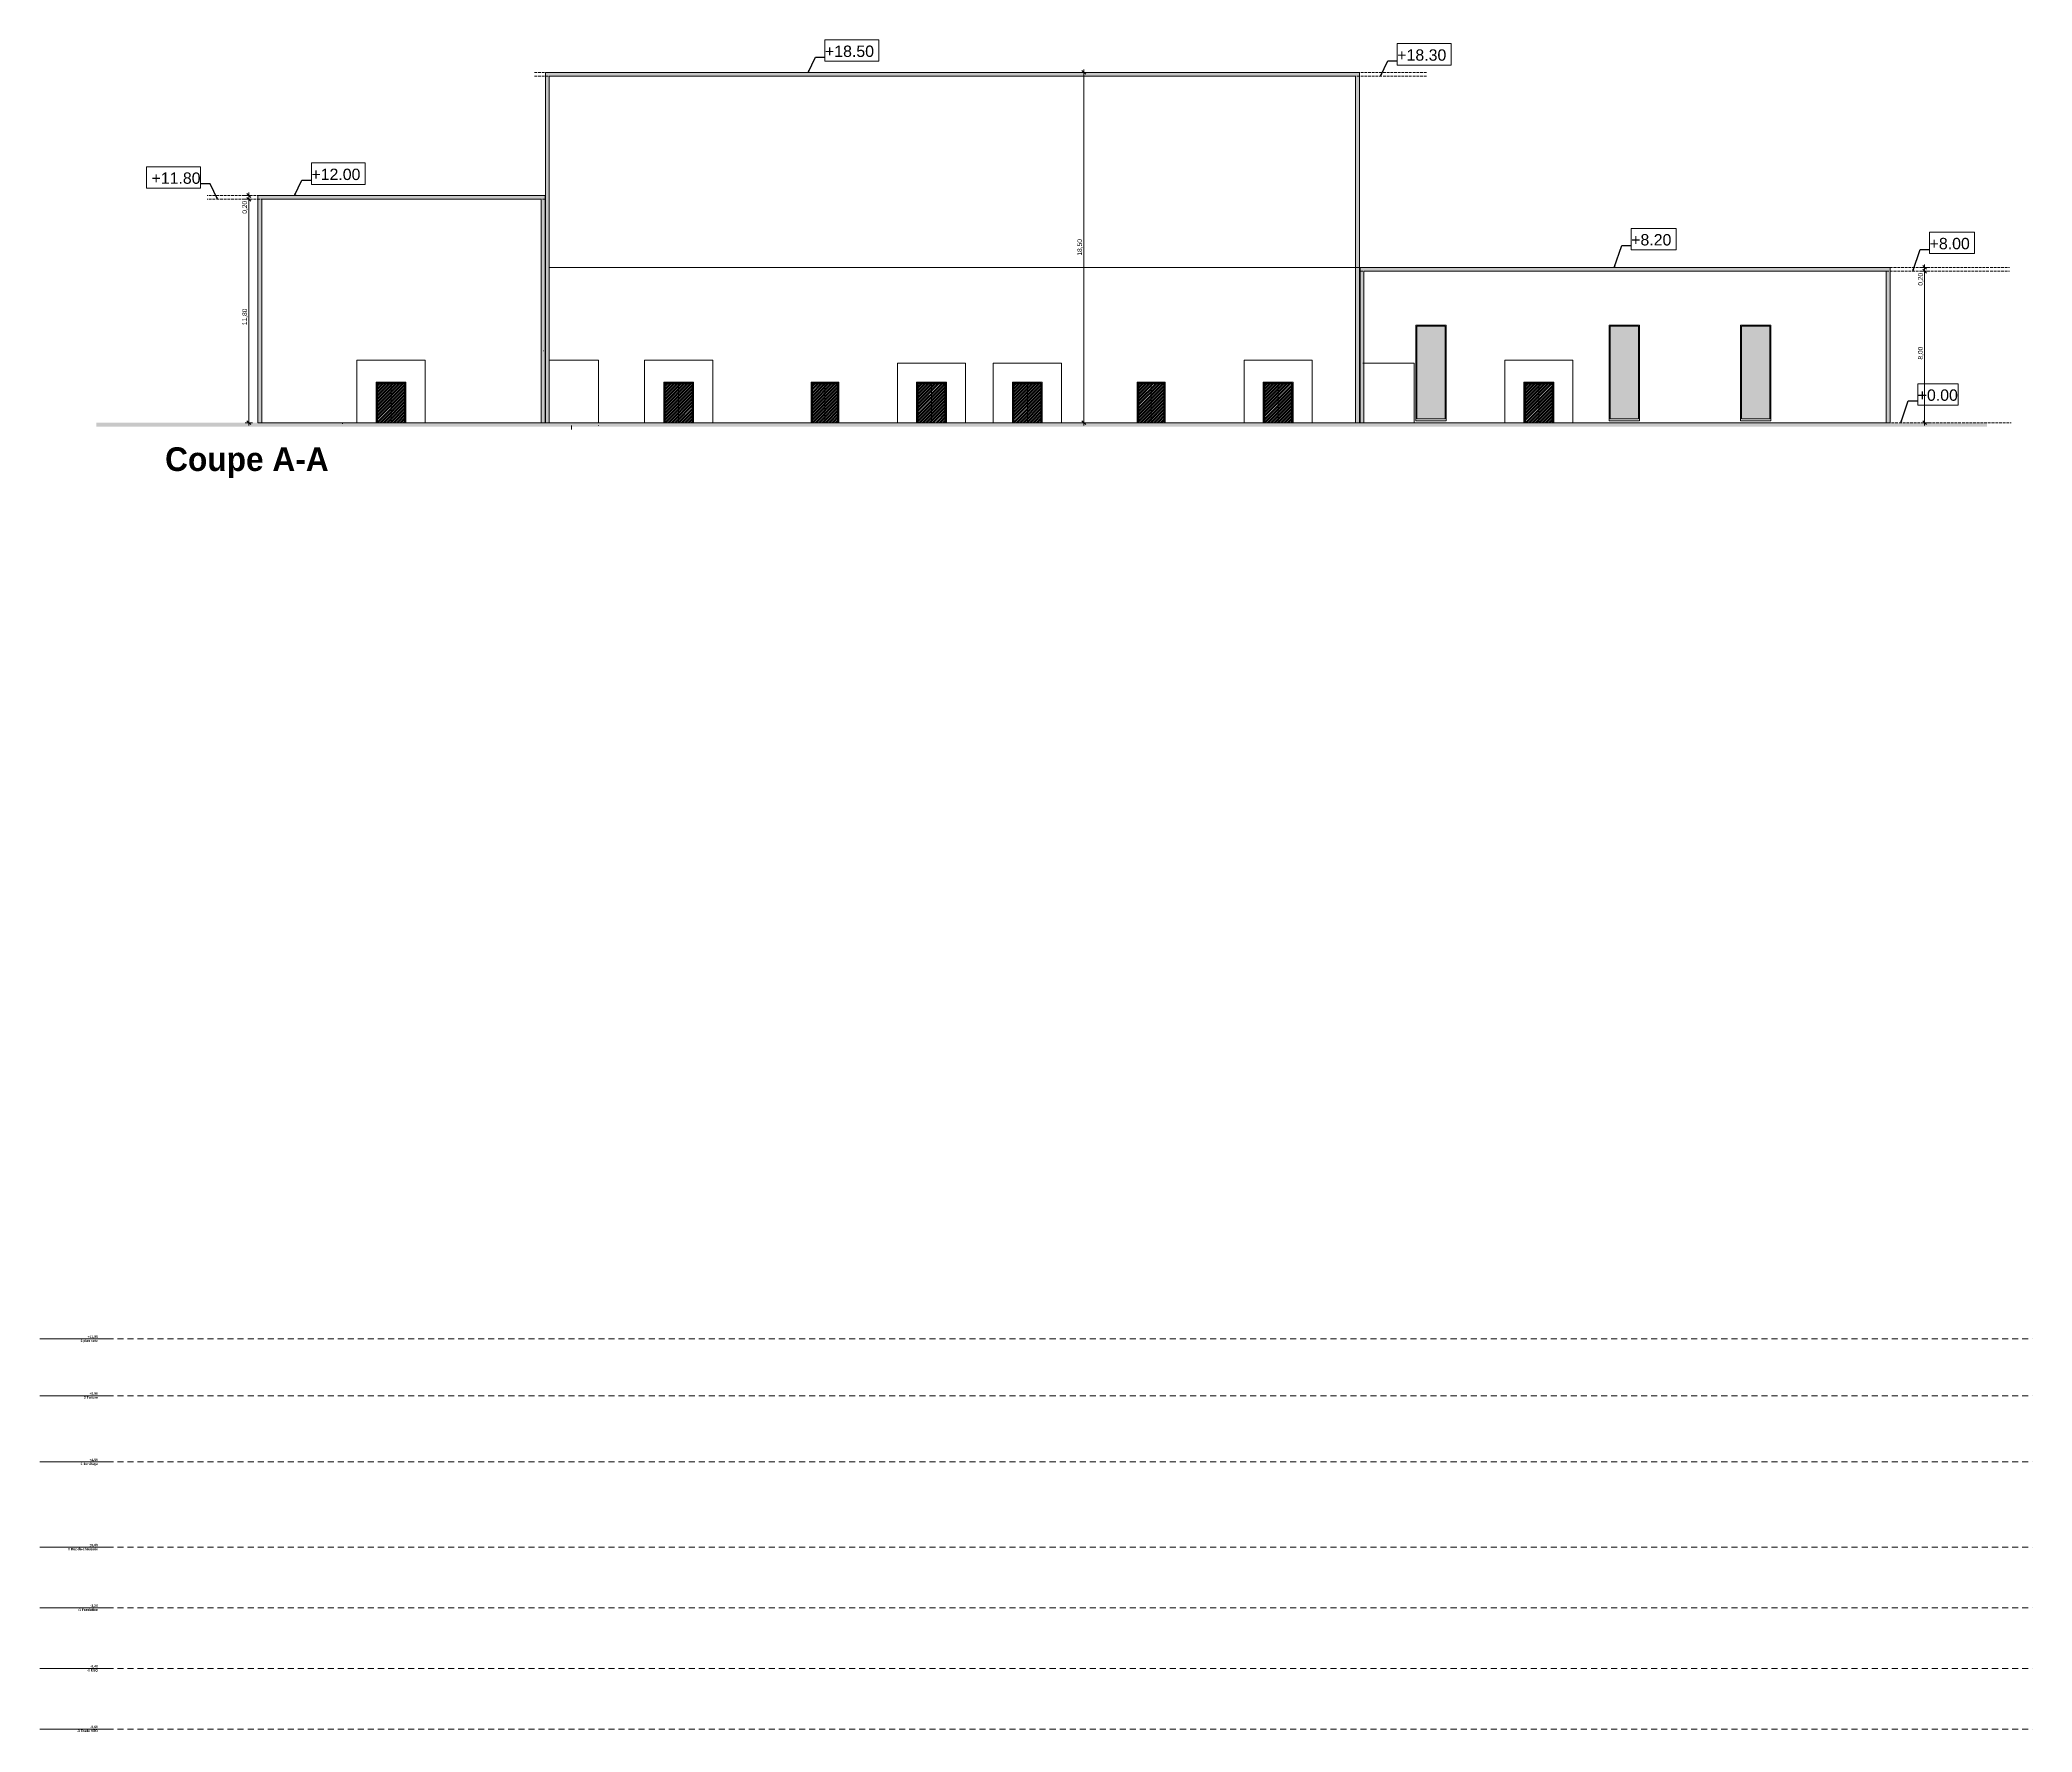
# Model space of a CAD drawing. Header units: millimetres. Extents: x 365175 to 2667127, y -330297 to -162108.
# Drawn here: x 2441453 to 2546618, y -330236 to -240883 of the extents above; entities that cross this region are included whole.
import ezdxf

# ---------------------------------------------------------------- set-up
doc = ezdxf.new("R2010")
doc.units = ezdxf.units.MM
doc.header["$MEASUREMENT"] = 0
doc.linetypes.add('Discontinu', pattern=[529.166651, 317.499995, -211.666656])
doc.linetypes.add('Hidden Line', pattern=[195.611112, 141.111112, -54.5])
for name, color, linetype in [('ASSIETTE', 7, 'Continuous'), ('Cotations - 1_100', 7, 'Continuous'), ('Cotations - Altitudes & Niveaux', 7, 'Continuous'), ('Sols_ Dalles', 7, 'Continuous'), ('Structure - Murs extérieurs', 7, 'Continuous')]:
    doc.layers.add(name, color=color, linetype=linetype)
doc.styles.add('STYLE_GENERE_4', font='')
doc.styles.add('STYLE_GENERE_5', font='')
doc.styles.add('STYLE_GENERE_6', font='')
doc.styles.add('STYLE_GENERE_7', font='')
doc.styles.get('STYLE_GENERE_4').set_extended_font_data('Arial')
doc.styles.get('STYLE_GENERE_5').set_extended_font_data('Agency FB', bold=True)
doc.styles.get('STYLE_GENERE_6').set_extended_font_data('Arial', bold=True)
doc.styles.get('STYLE_GENERE_7').set_extended_font_data('Arial Unicode MS')
doc.dimstyles.new('STYLE_GENERE__5', dxfattribs={"dimtxt": 250, "dimasz": 190, "dimexe": 0.18, "dimexo": 0.0625, "dimgap": 0, "dimtad": 1, "dimlfac": 0.001, "dimzin": 0, "dimdsep": 46, "dimtxsty": 'STYLE_GENERE_4', "dimblk": 'ARROWHEAD_6', "dimblk1": 'ARROWHEAD_6', "dimblk2": 'ARROWHEAD_6', "dimcen": 0.09, "dimse1": 1, "dimse2": 1, "dimclrd": 5, "dimclre": 5, "dimclrt": 5, "dimazin": 0, "dimtfac": 1, "dimtdec": 4, "dimtmove": 0, "dimatfit": 3, "dimfxl": 0, "dimtolj": 1, "dimtzin": 0, "dimarcsym": 0})
doc.dimstyles.new('STYLE_GENERE__6', dxfattribs={"dimtxt": 0.18, "dimasz": 114, "dimexe": 0.18, "dimexo": 0.0625, "dimgap": 0, "dimtad": 0, "dimtih": 1, "dimtoh": 1, "dimdec": 4, "dimzin": 0, "dimdsep": 46, "dimcen": 0.09, "dimadec": 0, "dimazin": 0, "dimtfac": 1, "dimtdec": 4, "dimtmove": 0, "dimatfit": 3, "dimldrblk": 'ARROWHEAD_16', "dimfxl": 0, "dimtolj": 1, "dimtzin": 0, "dimarcsym": 0})
pattern_1 = [(45, (2279708.67, -320470.93), (-88.38835, 88.38835), []), (45, (2279690.99, -320453.25), (-88.38835, 88.38835), []), (45, (2279673.31, -320435.58), (-88.38835, 88.38835), [])]

# ---------------------------------------------------------------- blocks, each defined once
blk = doc.blocks.new('*D1937', base_point=(2279709, -320471))
at = {"layer": 'Cotations - 1_100', "color": 5, "linetype": 'Continuous', "lineweight": 5}
for p, q in [((2541127, -253099), (2540752, -253099)), ((2541040, -253199), (2540840, -252999)), ((2540940, -261099), (2540940, -253099)), ((2541127, -261099), (2540752, -261099)), ((2540840, -260999), (2541040, -261199)), ((2540940, -261249), (2540940, -261099))]:
    blk.add_line(p, q, dxfattribs=at)
at = {"layer": 'Cotations - 1_100', "color": 5, "lineweight": 5, "char_height": 250, "attachment_point": 7, "rotation": 90, "style": 'STYLE_GENERE_4'}
for s, insert in [('\\A1;{\\pql;\\fArial|b0|i0|c0|p38;0,20}', (2540890, -253864)), ('\\A1;{\\pql;\\fArial|b0|i0|c0|p38;8,00}', (2540890, -257764))]:
    blk.add_mtext(s, dxfattribs=dict(at, insert=insert))
blk = doc.blocks.new('ARROWHEAD_6')
at = {"color": 0, "linetype": 'Continuous', "lineweight": 0}
for p, q in [((0, 0), (-1, 0)), ((-0.5, -0.5), (0.5, 0.5))]:
    blk.add_line(p, q, dxfattribs=at)
blk = doc.blocks.new('*D1938', base_point=(2279709, -320471))
at = {"layer": 'Cotations - 1_100', "color": 5, "linetype": 'Continuous', "lineweight": 5}
for p, q in [((2541127, -252899), (2540752, -252899)), ((2541127, -253099), (2540752, -253099)), ((2540840, -252799), (2541040, -252999)), ((2541040, -253199), (2540840, -252999)), ((2540940, -252899), (2540940, -252749)), ((2540940, -253099), (2540940, -252899))]:
    blk.add_line(p, q, dxfattribs=at)
blk = doc.blocks.new('*D1939', base_point=(2279709, -320471))
at = {"layer": 'Cotations - 1_100', "color": 5, "linetype": 'Continuous', "lineweight": 5}
for p, q in [((2496748, -242599), (2496373, -242599)), ((2496660, -242699), (2496460, -242499)), ((2496560, -242599), (2496560, -242449)), ((2496560, -261099), (2496560, -242599)), ((2496748, -261099), (2496373, -261099)), ((2496460, -260999), (2496660, -261199)), ((2496560, -261249), (2496560, -261099))]:
    blk.add_line(p, q, dxfattribs=at)
at = {"layer": 'Cotations - 1_100', "color": 5, "lineweight": 5, "insert": (2496510, -252277), "char_height": 250, "attachment_point": 7, "rotation": 90, "style": 'STYLE_GENERE_4'}
blk.add_mtext('\\A1;{\\pql;\\fArial|b0|i0|c0|p38;18,50}', dxfattribs=at)
blk = doc.blocks.new('*D1940', base_point=(2279709, -320471))
at = {"layer": 'Cotations - 1_100', "color": 5, "linetype": 'Continuous', "lineweight": 5}
for p, q in [((2452584, -249399), (2452384, -249199)), ((2452672, -249299), (2452297, -249299)), ((2452484, -261099), (2452484, -249299)), ((2452672, -261099), (2452297, -261099)), ((2452384, -260999), (2452584, -261199)), ((2452484, -261249), (2452484, -261099))]:
    blk.add_line(p, q, dxfattribs=at)
at = {"layer": 'Cotations - 1_100', "color": 5, "lineweight": 5, "char_height": 250, "attachment_point": 7, "rotation": 90, "style": 'STYLE_GENERE_4'}
for s, insert in [('\\A1;{\\pql;\\fArial|b0|i0|c0|p38;0,20}', (2452434, -250064)), ('\\A1;{\\pql;\\fArial|b0|i0|c0|p38;11,80}', (2452434, -255947))]:
    blk.add_mtext(s, dxfattribs=dict(at, insert=insert))
blk = doc.blocks.new('*D1941', base_point=(2279709, -320471))
at = {"layer": 'Cotations - 1_100', "color": 5, "linetype": 'Continuous', "lineweight": 5}
for p, q in [((2452672, -249099), (2452297, -249099)), ((2452384, -248999), (2452584, -249199)), ((2452584, -249399), (2452384, -249199)), ((2452484, -249099), (2452484, -248949)), ((2452484, -249299), (2452484, -249099)), ((2452672, -249299), (2452297, -249299))]:
    blk.add_line(p, q, dxfattribs=at)
blk = doc.blocks.new('ARROWHEAD_16')
at = {"linetype": 'Continuous', "lineweight": 0}
blk.add_hatch(color=0, dxfattribs=at).paths.add_polyline_path([(-0.9093, 0.525), (0, 0), (-0.9093, -0.525)])
at = {"color": 0, "linetype": 'Continuous', "lineweight": 0}
blk.add_line((0, 0), (-1, 0), dxfattribs=at)
blk = doc.blocks.new('A Coupe A-A_STORY_MARKER', base_point=(2279709, -320471))
at = {"color": 6, "linetype": 'Continuous', "lineweight": 5}
for p, q in [((2441453, -309471), (2444515, -309471)), ((2444615, -309471), (2444515, -309471)), ((2444615, -309471), (2444815, -309471)), ((2444915, -309471), (2444815, -309471)), ((2445015, -309471), (2444915, -309471)), ((2441453, -312471), (2444515, -312471)), ((2444615, -312471), (2444515, -312471)), ((2444615, -312471), (2444815, -312471)), ((2444915, -312471), (2444815, -312471)), ((2445015, -312471), (2444915, -312471)), ((2441453, -315971), (2444515, -315971)), ((2444615, -315971), (2444515, -315971)), ((2444615, -315971), (2444815, -315971)), ((2444915, -315971), (2444815, -315971)), ((2445015, -315971), (2444915, -315971)), ((2441453, -320471), (2444515, -320471)), ((2444615, -320471), (2444515, -320471)), ((2444615, -320471), (2444815, -320471)), ((2444915, -320471), (2444815, -320471)), ((2445015, -320471), (2444915, -320471)), ((2441453, -323671), (2444515, -323671)), ((2444615, -323671), (2444515, -323671)), ((2444615, -323671), (2444815, -323671)), ((2444915, -323671), (2444815, -323671)), ((2445015, -323671), (2444915, -323671)), ((2441453, -326871), (2444515, -326871)), ((2444615, -326871), (2444515, -326871)), ((2444615, -326871), (2444815, -326871)), ((2444915, -326871), (2444815, -326871)), ((2445015, -326871), (2444915, -326871)), ((2441453, -330071), (2444515, -330071)), ((2444615, -330071), (2444515, -330071)), ((2444615, -330071), (2444815, -330071)), ((2444915, -330071), (2444815, -330071)), ((2445015, -330071), (2444915, -330071))]:
    blk.add_line(p, q, dxfattribs=at)
at = {"color": 6, "linetype": 'Discontinu', "lineweight": 5}
for p, q in [((2445015, -309471), (2546618, -309471)), ((2445015, -312471), (2546618, -312471)), ((2445015, -315971), (2546618, -315971)), ((2445015, -320471), (2546618, -320471)), ((2445015, -323671), (2546618, -323671)), ((2445015, -326871), (2546618, -326871)), ((2445015, -330071), (2546618, -330071))]:
    blk.add_line(p, q, dxfattribs=at)
at = {"color": 52, "lineweight": 5, "true_color": 0xb3b31d, "char_height": 125, "attachment_point": 3, "style": 'STYLE_GENERE_6'}
for s, insert, line_spacing_factor in [('\\A1;{\\pqr;\\pt0;\\fArial|b1|i0|c0|p38;+11,00\\P\\pqr;\\pt0;\\fArial|b1|i0|c0|p38;3\\fArial|b1|i0|c0|p38; \\fArial|b1|i0|c0|p38;plan cote}', (2444515, -309293), 1.030869), ('\\A1;{\\pqr;\\pt0;\\fArial|b1|i0|c0|p38;+8,00\\P\\pqr;\\pt0;\\fArial|b1|i0|c0|p38;2\\fArial|b1|i0|c0|p38; \\fArial|b1|i0|c0|p38;Toiture}', (2444515, -312293), 1.033281), ('\\A1;{\\pqr;\\pt0;\\fArial|b1|i0|c0|p38;+4,50\\P\\pqr;\\pt0;\\fArial|b1|i0|c0|p38;1\\fArial|b1|i0|c0|p38; \\fArial|b1|i0|c0|p38;1er étage}', (2444515, -315793), 1.018616), ('\\A1;{\\pqr;\\pt0;\\fArial|b1|i0|c0|p38;±0,00\\P\\pqr;\\pt0;\\fArial|b1|i0|c0|p38;0\\fArial|b1|i0|c0|p38; \\fArial|b1|i0|c0|p38;Rez-de-chaussée}', (2444515, -320293), 1.021488), ('\\A1;{\\pqr;\\pt0;\\fArial|b1|i0|c0|p38;-3,20\\P\\pqr;\\pt0;\\fArial|b1|i0|c0|p38;-1\\fArial|b1|i0|c0|p38; \\fArial|b1|i0|c0|p38;Fondation}', (2444515, -323493), 1.033281), ('\\A1;{\\pqr;\\pt0;\\fArial|b1|i0|c0|p38;-6,40\\P\\pqr;\\pt0;\\fArial|b1|i0|c0|p38;-2\\fArial|b1|i0|c0|p38; \\fArial|b1|i0|c0|p38;ESQ}', (2444515, -326693), 1.024272), ('\\A1;{\\pqr;\\pt0;\\fArial|b1|i0|c0|p38;-9,60\\P\\pqr;\\pt0;\\fArial|b1|i0|c0|p38;-3\\fArial|b1|i0|c0|p38; \\fArial|b1|i0|c0|p38;Etude VRD}', (2444515, -329893), 1.033087)]:
    blk.add_mtext(s, dxfattribs=dict(at, insert=insert, line_spacing_factor=line_spacing_factor))

msp = doc.modelspace()

# ---------------------------------------------------------------- hatches: boundary and pattern name
at = {"linetype": 'Continuous', "lineweight": 0, "true_color": 0x3f3f3f}
for points in [[(2510904.239, -261099.304), (2510909.239, -261099.304), (2511019.239, -261099.304), (2511089.239, -261099.304), (2511104.239, -261099.304), (2511104.239, -242599.304), (2468142.666, -242599.304), (2468142.666, -261099.304), (2468157.666, -261099.304), (2468227.666, -261099.304), (2468337.666, -261099.304), (2468342.666, -261099.304), (2468342.666, -242799.304), (2510904.239, -242799.304)], [(2468123.666, -257299.304), (2468123.666, -249099.304), (2452966.239, -249099.304), (2452966.239, -261099.304), (2453166.239, -261099.304), (2453166.239, -249299.304), (2467923.666, -249299.304), (2467923.666, -261099.304), (2468123.666, -261099.304)], [(2511339.239, -261099.304), (2511339.239, -253099.304), (2538919.241, -253099.304), (2538919.241, -261099.304), (2539119.241, -261099.304), (2539119.241, -252899.304), (2511139.239, -252899.304), (2511139.239, -261099.304), (2511209.239, -261099.304), (2511319.239, -261099.304)]]:
    msp.add_hatch(color=250, dxfattribs=at).paths.add_polyline_path(points)
at = {"linetype": 'Continuous', "lineweight": 0, "true_color": 0x01d4fc}
for points in [[(2514133.792, -255999.304), (2514133.792, -260899.304), (2515633.792, -260899.304), (2515633.792, -255999.304)], [(2524336.226, -255999.304), (2524336.226, -260899.304), (2525836.226, -260899.304), (2525836.226, -255999.304)], [(2531267.857, -255999.304), (2531267.857, -260899.304), (2532767.857, -260899.304), (2532767.857, -255999.304)]]:
    msp.add_hatch(color=140, dxfattribs=at).paths.add_polyline_path(points)
at = {"linetype": 'Continuous', "lineweight": 5, "true_color": 0xa8b218}
h = msp.add_hatch(dxfattribs=at)
h.set_pattern_fill('Bois_agglomérés_0005', color=54, style=0, pattern_type=2)
h.set_pattern_definition(pattern_1)
h.paths.add_polyline_path([(2459204.872, -258962.304), (2460778.872, -258962.304), (2460778.872, -261099.304), (2459204.872, -261099.304)])
h = msp.add_hatch(dxfattribs=at)
h.set_pattern_fill('Bois_agglomérés_0005', color=54, style=0, pattern_type=2)
h.set_pattern_definition(pattern_1)
h.paths.add_polyline_path([(2474384.173, -258962.304), (2475958.173, -258962.304), (2475958.173, -261099.304), (2474384.173, -261099.304)])
h = msp.add_hatch(dxfattribs=at)
h.set_pattern_fill('Bois_agglomérés_0005', color=54, style=0, pattern_type=2)
h.set_pattern_definition(pattern_1)
h.paths.add_polyline_path([(2482159.599, -258962.304), (2483633.599, -258962.304), (2483633.599, -261099.304), (2482159.599, -261099.304)])
h = msp.add_hatch(dxfattribs=at)
h.set_pattern_fill('Bois_agglomérés_0005', color=54, style=0, pattern_type=2)
h.set_pattern_definition(pattern_1)
h.paths.add_polyline_path([(2487733.403, -258962.304), (2489307.403, -258962.304), (2489307.403, -261099.304), (2487733.403, -261099.304)])
h = msp.add_hatch(dxfattribs=at)
h.set_pattern_fill('Bois_agglomérés_0005', color=54, style=0, pattern_type=2)
h.set_pattern_definition(pattern_1)
h.paths.add_polyline_path([(2492792.599, -258962.304), (2494366.599, -258962.304), (2494366.599, -261099.304), (2492792.599, -261099.304)])
h = msp.add_hatch(dxfattribs=at)
h.set_pattern_fill('Bois_agglomérés_0005', color=54, style=0, pattern_type=2)
h.set_pattern_definition(pattern_1)
h.paths.add_polyline_path([(2499381.467, -258962.304), (2500855.467, -258962.304), (2500855.467, -261099.304), (2499381.467, -261099.304)])
h = msp.add_hatch(dxfattribs=at)
h.set_pattern_fill('Bois_agglomérés_0005', color=54, style=0, pattern_type=2)
h.set_pattern_definition(pattern_1)
h.paths.add_polyline_path([(2506030.758, -258962.304), (2507604.758, -258962.304), (2507604.758, -261099.304), (2506030.758, -261099.304)])
h = msp.add_hatch(dxfattribs=at)
h.set_pattern_fill('Bois_agglomérés_0005', color=54, style=0, pattern_type=2)
h.set_pattern_definition(pattern_1)
h.paths.add_polyline_path([(2519789.017, -258962.304), (2521363.017, -258962.304), (2521363.017, -261099.304), (2519789.017, -261099.304)])
at = {"linetype": 'Continuous', "lineweight": 0, "true_color": 0x6f6f6f}
msp.add_hatch(color=8, dxfattribs=at).paths.add_polyline_path([(2444439.837, -261099.304), (2544229.959, -261099.304), (2544229.959, -261299.304), (2444439.837, -261299.304)])

# ---------------------------------------------------------------- linework, layer by layer
at = {"color": 7, "linetype": 'Continuous', "lineweight": 5}
for p, q in [((2515683.792, -255949.304), (2514083.792, -255949.304)), ((2514083.792, -255949.304), (2514083.792, -255999.304)), ((2514083.792, -255999.304), (2514083.792, -260899.304)), ((2514133.792, -256029.603), (2514133.792, -255999.304)), ((2514133.792, -255999.304), (2515633.792, -255999.304)), ((2514133.792, -260899.304), (2514133.792, -256029.603)), ((2515633.792, -255999.304), (2515633.792, -256029.603)), ((2515633.792, -256029.603), (2515633.792, -260899.304)), ((2515683.792, -255999.304), (2515683.792, -255949.304)), ((2515683.792, -260899.304), (2515683.792, -255999.304)), ((2525886.226, -255949.304), (2524286.226, -255949.304)), ((2524286.226, -255949.304), (2524286.226, -255999.304)), ((2524286.226, -255999.304), (2524286.226, -260899.304)), ((2524336.226, -256029.603), (2524336.226, -255999.304)), ((2524336.226, -255999.304), (2525836.226, -255999.304)), ((2524336.226, -260899.304), (2524336.226, -256029.603)), ((2525836.226, -255999.304), (2525836.226, -256029.603)), ((2525836.226, -256029.603), (2525836.226, -260899.304)), ((2525886.226, -255999.304), (2525886.226, -255949.304)), ((2525886.226, -260899.304), (2525886.226, -255999.304)), ((2532817.857, -255949.304), (2531217.857, -255949.304)), ((2531217.857, -255949.304), (2531217.857, -255999.304)), ((2531217.857, -255999.304), (2531217.857, -260899.304)), ((2531267.857, -256029.603), (2531267.857, -255999.304)), ((2531267.857, -255999.304), (2532767.857, -255999.304)), ((2531267.857, -260899.304), (2531267.857, -256029.603)), ((2532767.857, -255999.304), (2532767.857, -256029.603)), ((2532767.857, -256029.603), (2532767.857, -260899.304)), ((2532817.857, -255999.304), (2532817.857, -255949.304)), ((2532817.857, -260899.304), (2532817.857, -255999.304)), ((2468142.666, -257299.304), (2468119.241, -257299.304)), ((2482159.599, -261099.304), (2482159.599, -258962.304)), ((2482159.599, -258962.304), (2483633.599, -258962.304)), ((2482209.599, -259012.304), (2482209.599, -261099.304)), ((2483583.599, -259012.304), (2482209.599, -259012.304)), ((2482221.599, -259024.304), (2482221.599, -261099.304)), ((2483571.599, -259024.304), (2482221.599, -259024.304)), ((2482236.599, -259039.304), (2482236.599, -261099.304)), ((2483556.599, -259039.304), (2482236.599, -259039.304)), ((2482896.599, -261099.304), (2482896.599, -259039.304)), ((2483556.599, -261099.304), (2483556.599, -259039.304)), ((2483571.599, -261099.304), (2483571.599, -259024.304)), ((2483583.599, -261099.304), (2483583.599, -259012.304)), ((2483633.599, -258962.304), (2483633.599, -261099.304)), ((2499381.467, -261099.304), (2499381.467, -258962.304)), ((2499381.467, -258962.304), (2500855.467, -258962.304)), ((2499431.467, -259012.304), (2499431.467, -261099.304)), ((2500805.467, -259012.304), (2499431.467, -259012.304)), ((2499443.467, -259024.304), (2499443.467, -261099.304)), ((2500793.467, -259024.304), (2499443.467, -259024.304)), ((2499458.467, -259039.304), (2499458.467, -261099.304)), ((2500778.467, -259039.304), (2499458.467, -259039.304)), ((2500118.467, -261099.304), (2500118.467, -259039.304)), ((2500778.467, -261099.304), (2500778.467, -259039.304)), ((2500793.467, -261099.304), (2500793.467, -259024.304)), ((2500805.467, -261099.304), (2500805.467, -259012.304)), ((2500855.467, -258962.304), (2500855.467, -261099.304)), ((2457426.217, -261099.304), (2457426.217, -261149.304)), ((2457451.217, -261124.304), (2457426.217, -261124.304)), ((2457451.217, -261099.304), (2457451.217, -261124.304)), ((2468123.666, -261099.304), (2468142.666, -261099.304)), ((2482209.599, -261099.304), (2482159.599, -261099.304)), ((2482221.599, -261099.304), (2482209.599, -261099.304)), ((2482236.599, -261099.304), (2482221.599, -261099.304)), ((2482236.599, -261099.304), (2482896.599, -261099.304)), ((2483556.599, -261099.304), (2482896.599, -261099.304)), ((2483571.599, -261099.304), (2483556.599, -261099.304)), ((2483583.599, -261099.304), (2483571.599, -261099.304)), ((2483633.599, -261099.304), (2483583.599, -261099.304)), ((2485604.239, -261099.304), (2483633.599, -261099.304)), ((2485619.239, -261099.304), (2485604.239, -261099.304)), ((2485619.239, -261099.304), (2486719.434, -261099.304)), ((2490321.058, -261099.304), (2491778.63, -261099.304)), ((2495380.254, -261099.304), (2496589.239, -261099.304)), ((2496604.239, -261099.304), (2496589.239, -261099.304)), ((2499381.467, -261099.304), (2496604.239, -261099.304)), ((2499431.467, -261099.304), (2499381.467, -261099.304)), ((2499443.467, -261099.304), (2499431.467, -261099.304)), ((2499458.467, -261099.304), (2499443.467, -261099.304)), ((2499458.467, -261099.304), (2500118.467, -261099.304)), ((2500778.467, -261099.304), (2500118.467, -261099.304)), ((2500793.467, -261099.304), (2500778.467, -261099.304)), ((2500805.467, -261099.304), (2500793.467, -261099.304)), ((2500855.467, -261099.304), (2500805.467, -261099.304)), ((2505016.789, -261099.304), (2500855.467, -261099.304)), ((2510824.239, -261099.304), (2508618.413, -261099.304)), ((2511105.239, -261099.304), (2511124.239, -261099.304)), ((2514083.792, -260899.304), (2514083.792, -260949.304)), ((2514083.792, -260949.304), (2514083.792, -260999.304)), ((2514083.792, -260999.304), (2515683.792, -260999.304)), ((2515633.792, -260899.304), (2514133.792, -260899.304)), ((2515683.792, -260949.304), (2515683.792, -260899.304)), ((2515683.792, -260949.304), (2515683.792, -260999.304)), ((2524286.226, -260899.304), (2524286.226, -260949.304)), ((2524286.226, -260949.304), (2524286.226, -260999.304)), ((2524286.226, -260999.304), (2525886.226, -260999.304)), ((2525836.226, -260899.304), (2524336.226, -260899.304)), ((2525886.226, -260949.304), (2525886.226, -260899.304)), ((2525886.226, -260949.304), (2525886.226, -260999.304)), ((2531217.857, -260899.304), (2531217.857, -260949.304)), ((2531217.857, -260949.304), (2531217.857, -260999.304)), ((2531217.857, -260999.304), (2532817.857, -260999.304)), ((2532767.857, -260899.304), (2531267.857, -260899.304)), ((2532817.857, -260949.304), (2532817.857, -260899.304)), ((2532817.857, -260949.304), (2532817.857, -260999.304))]:
    msp.add_line(p, q, dxfattribs=at)
at = {"color": 212, "linetype": 'Continuous', "lineweight": 5, "true_color": 0xcb00cc}
msp.add_line((2468039.241, -257299.304), (2468029.241, -257299.304), dxfattribs=at)
at = {"color": 9, "linetype": 'Continuous', "lineweight": 5}
msp.add_line((2469519.241, -261449.304), (2469519.241, -261249.304), dxfattribs=at)
at = {"color": 7, "linetype": 'Continuous', "lineweight": 5, "flags": 128}
for points in [[(2468422.666, -261099.304), (2468407.666, -261099.304), (2468337.666, -261099.304), (2468227.666, -261099.304), (2468157.666, -261099.304), (2468142.666, -261099.304)], [(2511104.239, -261099.304), (2511089.239, -261099.304), (2511019.239, -261099.304), (2510909.239, -261099.304), (2510839.239, -261099.304), (2510824.239, -261099.304)], [(2511404.239, -261099.304), (2511389.239, -261099.304), (2511319.239, -261099.304), (2511209.239, -261099.304), (2511139.239, -261099.304), (2511124.239, -261099.304)]]:
    msp.add_lwpolyline(points, dxfattribs=at)
at = {"layer": 'ASSIETTE', "color": 7, "linetype": 'Hidden Line', "lineweight": 5}
for p, q in [((2467558.039, -242599.304), (2514639.301, -242599.304)), ((2467558.039, -242799.304), (2514639.301, -242799.304)), ((2468123.666, -249099.304), (2450277.223, -249099.304)), ((2468123.666, -249299.304), (2450277.223, -249299.304)), ((2511139.239, -252899.304), (2545414.768, -252899.304)), ((2511139.239, -253099.304), (2545414.768, -253099.304)), ((2539003.027, -261099.304), (2545514.533, -261099.304))]:
    msp.add_line(p, q, dxfattribs=at)
at = {"layer": 'ASSIETTE', "color": 7, "linetype": 'Continuous', "lineweight": 5}
msp.add_line((2511139.239, -252899.304), (2468342.666, -252899.304), dxfattribs=at)
for points in [[(2511104.239, -261099.304), (2468142.666, -261099.304), (2468142.666, -242599.304), (2511104.239, -242599.304)], [(2510904.239, -261099.304), (2468342.666, -261099.304), (2468342.666, -242799.304), (2510904.239, -242799.304)], [(2452966.239, -249099.304), (2468123.666, -249099.304), (2468123.666, -261099.304), (2452966.239, -261099.304)], [(2453166.239, -249299.304), (2467923.666, -249299.304), (2467923.666, -261099.304), (2453166.239, -261099.304)], [(2539119.241, -252899.304), (2511139.239, -252899.304), (2511139.239, -261099.304), (2539119.241, -261099.304)], [(2538919.241, -253099.304), (2511339.239, -253099.304), (2511339.239, -261099.304), (2538919.241, -261099.304)]]:
    msp.add_lwpolyline(points, close=True, dxfattribs=at)
at = {"layer": 'Cotations - Altitudes & Niveaux', "color": 176, "linetype": 'Continuous', "lineweight": 5, "true_color": 0x000066, "flags": 128}
for points in [[(2482897.273, -240883.009), (2485743.394, -240883.009), (2485743.394, -242012.424), (2482897.273, -242012.424)], [(2513106.403, -241083.009), (2515952.524, -241083.009), (2515952.524, -242212.424), (2513106.403, -242212.424)], [(2447089.283, -247583.011), (2449935.402, -247583.011), (2449935.402, -248712.424), (2447089.283, -248712.424)], [(2455787.226, -247383.012), (2458633.36, -247383.012), (2458633.36, -248512.424), (2455787.226, -248512.424)], [(2525452.724, -250838.188), (2527830.138, -250838.188), (2527830.138, -251967.601), (2525452.724, -251967.601)], [(2541205.36, -251038.184), (2543582.772, -251038.184), (2543582.772, -252167.601), (2541205.36, -252167.601)], [(2540575.554, -259038.188), (2542715.793, -259038.188), (2542715.793, -260167.601), (2540575.554, -260167.601)]]:
    msp.add_lwpolyline(points, close=True, dxfattribs=at)
at = {"layer": 'Sols_ Dalles', "color": 250, "linetype": 'Continuous', "lineweight": 5, "true_color": 0x1f1f1f}
for p, q in [((2468119.241, -261099.304), (2468123.666, -261099.304)), ((2485604.239, -261099.304), (2486719.434, -261099.304)), ((2490321.058, -261099.304), (2491778.63, -261099.304)), ((2511104.239, -261099.304), (2511105.239, -261099.304))]:
    msp.add_line(p, q, dxfattribs=at)
at = {"layer": 'Structure - Murs extérieurs', "color": 7, "linetype": 'Continuous', "lineweight": 5}
for p, q in [((2458190.903, -261099.304), (2458190.903, -257799.304)), ((2458190.903, -257799.304), (2458205.903, -257799.304)), ((2461777.527, -257799.304), (2458205.903, -257799.304)), ((2461777.527, -257799.304), (2461792.527, -257799.304)), ((2461792.527, -257799.304), (2461792.527, -261099.304)), ((2470942.93, -257799.304), (2468342.666, -257799.304)), ((2470942.93, -261099.304), (2470942.93, -257799.304)), ((2473370.204, -261099.304), (2473370.204, -257799.304)), ((2473370.204, -257799.304), (2473385.204, -257799.304)), ((2476956.828, -257799.304), (2473385.204, -257799.304)), ((2476956.828, -257799.304), (2476971.828, -257799.304)), ((2476971.828, -257799.304), (2476971.828, -261099.304)), ((2486719.434, -261099.304), (2486719.434, -257949.304)), ((2486719.434, -257949.304), (2486734.434, -257949.304)), ((2490306.058, -257949.304), (2486734.434, -257949.304)), ((2490306.058, -257949.304), (2490321.058, -257949.304)), ((2490321.058, -257949.304), (2490321.058, -261099.304)), ((2491778.63, -261099.304), (2491778.63, -257949.304)), ((2491778.63, -257949.304), (2491793.63, -257949.304)), ((2495365.254, -257949.304), (2491793.63, -257949.304)), ((2495365.254, -257949.304), (2495380.254, -257949.304)), ((2495380.254, -257949.304), (2495380.254, -261099.304)), ((2505016.789, -261099.304), (2505016.789, -257799.304)), ((2508603.413, -257799.304), (2505016.789, -257799.304)), ((2508603.413, -257799.304), (2508618.413, -257799.304)), ((2508618.413, -257799.304), (2508618.413, -261099.304)), ((2513999.503, -257949.304), (2511281.642, -257949.304)), ((2513999.503, -261099.304), (2513999.503, -257949.304)), ((2518775.048, -261099.304), (2518775.048, -257799.304)), ((2522361.672, -257799.304), (2518775.048, -257799.304)), ((2522361.672, -257799.304), (2522376.672, -257799.304)), ((2522376.672, -257799.304), (2522376.672, -261099.304)), ((2459204.872, -258962.304), (2459204.872, -261099.304)), ((2460778.872, -258962.304), (2459204.872, -258962.304)), ((2459254.872, -261099.304), (2459254.872, -259012.304)), ((2459254.872, -259012.304), (2460728.872, -259012.304)), ((2459281.872, -261099.304), (2459281.872, -259039.304)), ((2459281.872, -259039.304), (2460701.872, -259039.304)), ((2459991.872, -261099.304), (2459991.872, -259039.304)), ((2460701.872, -259039.304), (2460701.872, -261099.304)), ((2460728.872, -259012.304), (2460728.872, -261099.304)), ((2460778.872, -261099.304), (2460778.872, -258962.304)), ((2474384.173, -258962.304), (2474384.173, -261099.304)), ((2475958.173, -258962.304), (2474384.173, -258962.304)), ((2474434.173, -261099.304), (2474434.173, -259012.304)), ((2474434.173, -259012.304), (2475908.173, -259012.304)), ((2474461.173, -261099.304), (2474461.173, -259039.304)), ((2474461.173, -259039.304), (2475881.173, -259039.304)), ((2475171.173, -261099.304), (2475171.173, -259039.304)), ((2475881.173, -259039.304), (2475881.173, -261099.304)), ((2475908.173, -259012.304), (2475908.173, -261099.304)), ((2475958.173, -261099.304), (2475958.173, -258962.304)), ((2487733.403, -258962.304), (2487733.403, -261099.304)), ((2489307.403, -258962.304), (2487733.403, -258962.304)), ((2487783.403, -261099.304), (2487783.403, -259012.304)), ((2487783.403, -259012.304), (2489257.403, -259012.304)), ((2487810.403, -261099.304), (2487810.403, -259039.304)), ((2487810.403, -259039.304), (2489230.403, -259039.304)), ((2488520.403, -261099.304), (2488520.403, -259039.304)), ((2489230.403, -259039.304), (2489230.403, -261099.304)), ((2489257.403, -259012.304), (2489257.403, -261099.304)), ((2489307.403, -261099.304), (2489307.403, -258962.304)), ((2492792.599, -258962.304), (2492792.599, -261099.304)), ((2494366.599, -258962.304), (2492792.599, -258962.304)), ((2492842.599, -261099.304), (2492842.599, -259012.304)), ((2492842.599, -259012.304), (2494316.599, -259012.304)), ((2492869.599, -261099.304), (2492869.599, -259039.304)), ((2492869.599, -259039.304), (2494289.599, -259039.304)), ((2493579.599, -261099.304), (2493579.599, -259039.304)), ((2494289.599, -259039.304), (2494289.599, -261099.304)), ((2494316.599, -259012.304), (2494316.599, -261099.304)), ((2494366.599, -261099.304), (2494366.599, -258962.304)), ((2506030.758, -258962.304), (2506030.758, -261099.304)), ((2507604.758, -258962.304), (2506030.758, -258962.304)), ((2506080.758, -261099.304), (2506080.758, -259012.304)), ((2506080.758, -259012.304), (2507554.758, -259012.304)), ((2506107.758, -261099.304), (2506107.758, -259039.304)), ((2506107.758, -259039.304), (2507527.758, -259039.304)), ((2506817.758, -261099.304), (2506817.758, -259039.304)), ((2507527.758, -259039.304), (2507527.758, -261099.304)), ((2507554.758, -259012.304), (2507554.758, -261099.304)), ((2507604.758, -261099.304), (2507604.758, -258962.304)), ((2519789.017, -258962.304), (2519789.017, -261099.304)), ((2521363.017, -258962.304), (2519789.017, -258962.304)), ((2519839.017, -261099.304), (2519839.017, -259012.304)), ((2519839.017, -259012.304), (2521313.017, -259012.304)), ((2519866.017, -261099.304), (2519866.017, -259039.304)), ((2519866.017, -259039.304), (2521286.017, -259039.304)), ((2520576.017, -261099.304), (2520576.017, -259039.304)), ((2521286.017, -259039.304), (2521286.017, -261099.304)), ((2521313.017, -259012.304), (2521313.017, -261099.304)), ((2521363.017, -261099.304), (2521363.017, -258962.304)), ((2458205.903, -261099.304), (2458190.903, -261099.304)), ((2459204.872, -261099.304), (2458205.903, -261099.304)), ((2459204.872, -261099.304), (2459254.872, -261099.304)), ((2459254.872, -261099.304), (2459281.872, -261099.304)), ((2459281.872, -261099.304), (2459991.872, -261099.304)), ((2460701.872, -261099.304), (2459991.872, -261099.304)), ((2460701.872, -261099.304), (2460728.872, -261099.304)), ((2460728.872, -261099.304), (2460778.872, -261099.304)), ((2461777.527, -261099.304), (2460778.872, -261099.304)), ((2461792.527, -261099.304), (2461777.527, -261099.304)), ((2470942.93, -261099.304), (2468142.666, -261099.304)), ((2470961.93, -261249.304), (2470942.93, -261249.304)), ((2473385.204, -261099.304), (2473370.204, -261099.304)), ((2474384.173, -261099.304), (2473385.204, -261099.304)), ((2474384.173, -261099.304), (2474434.173, -261099.304)), ((2474434.173, -261099.304), (2474461.173, -261099.304)), ((2474461.173, -261099.304), (2475171.173, -261099.304)), ((2475881.173, -261099.304), (2475171.173, -261099.304)), ((2475881.173, -261099.304), (2475908.173, -261099.304)), ((2475908.173, -261099.304), (2475958.173, -261099.304)), ((2476956.828, -261099.304), (2475958.173, -261099.304)), ((2476971.828, -261099.304), (2476956.828, -261099.304)), ((2486734.434, -261099.304), (2486719.434, -261099.304)), ((2487733.403, -261099.304), (2486734.434, -261099.304)), ((2487733.403, -261099.304), (2487783.403, -261099.304)), ((2487783.403, -261099.304), (2487810.403, -261099.304)), ((2487810.403, -261099.304), (2488520.403, -261099.304)), ((2489230.403, -261099.304), (2488520.403, -261099.304)), ((2489230.403, -261099.304), (2489257.403, -261099.304)), ((2489257.403, -261099.304), (2489307.403, -261099.304)), ((2490306.058, -261099.304), (2489307.403, -261099.304)), ((2490321.058, -261099.304), (2490306.058, -261099.304)), ((2491793.63, -261099.304), (2491778.63, -261099.304)), ((2492792.599, -261099.304), (2491793.63, -261099.304)), ((2492792.599, -261099.304), (2492842.599, -261099.304)), ((2492842.599, -261099.304), (2492869.599, -261099.304)), ((2492869.599, -261099.304), (2493579.599, -261099.304)), ((2494289.599, -261099.304), (2493579.599, -261099.304)), ((2494289.599, -261099.304), (2494316.599, -261099.304)), ((2494316.599, -261099.304), (2494366.599, -261099.304)), ((2495365.254, -261099.304), (2494366.599, -261099.304)), ((2495380.254, -261099.304), (2495365.254, -261099.304)), ((2506030.758, -261099.304), (2505016.789, -261099.304)), ((2506030.758, -261099.304), (2506080.758, -261099.304)), ((2506080.758, -261099.304), (2506107.758, -261099.304)), ((2506107.758, -261099.304), (2506817.758, -261099.304)), ((2507527.758, -261099.304), (2506817.758, -261099.304)), ((2507527.758, -261099.304), (2507554.758, -261099.304)), ((2507554.758, -261099.304), (2507604.758, -261099.304)), ((2508603.413, -261099.304), (2507604.758, -261099.304)), ((2508618.413, -261099.304), (2508603.413, -261099.304)), ((2514018.503, -261099.304), (2513999.503, -261099.304)), ((2519770.54, -261099.304), (2517560.048, -261099.304)), ((2536224.977, -261099.304), (2536243.977, -261099.304))]:
    msp.add_line(p, q, dxfattribs=at)

# ---------------------------------------------------------------- block references
at = {"linetype": 'Continuous', "lineweight": 0}
msp.add_blockref('A Coupe A-A_STORY_MARKER', (2279708.669, -320470.931), dxfattribs=at)

# ---------------------------------------------------------------- texts
at = {"layer": 'Cotations - 1_100', "color": 14, "linetype": 'Continuous', "lineweight": 5, "true_color": 0x990000, "insert": (2448063.809, -262397.858), "char_height": 1250, "attachment_point": 1, "style": 'STYLE_GENERE_5'}
msp.add_mtext('\\A1;{\\pql;\\fAgency FB|b1|i0|c0|p34;Coupe A-A}', dxfattribs=at)
at = {"layer": 'Cotations - Altitudes & Niveaux', "color": 7, "linetype": 'Continuous', "lineweight": 5, "char_height": 600, "style": 'STYLE_GENERE_7'}
for s, insert, attachment_point in [('\\A1;{\\pql;\\fArial Unicode MS|b0|i0|c0|p34;+18.\\fArial Unicode MS|b0|i0|c0|p34;5\\fArial Unicode MS|b0|i0|c0|p34;0 }', (2482897.273, -241793.346), 7), ('\\A1;{\\pql;\\fArial Unicode MS|b0|i0|c0|p34;+18.\\fArial Unicode MS|b0|i0|c0|p34;3\\fArial Unicode MS|b0|i0|c0|p34;0 }', (2513106.403, -241993.346), 7), ('\\A1;{\\pqr;\\fArial Unicode MS|b0|i0|c0|p34;+1\\fArial Unicode MS|b0|i0|c0|p34;1\\fArial Unicode MS|b0|i0|c0|p34;.\\fArial Unicode MS|b0|i0|c0|p34;8\\fArial Unicode MS|b0|i0|c0|p34;0 }', (2449935.402, -248493.347), 9), ('\\A1;{\\pql;\\fArial Unicode MS|b0|i0|c0|p34;+12.\\fArial Unicode MS|b0|i0|c0|p34;0\\fArial Unicode MS|b0|i0|c0|p34;0 }', (2455787.226, -248293.348), 7), ('\\A1;{\\pql;\\fArial Unicode MS|b0|i0|c0|p34;+\\fArial Unicode MS|b0|i0|c0|p34;8.20\\fArial Unicode MS|b0|i0|c0|p34; }', (2525452.724, -251748.525), 7), ('\\A1;{\\pql;\\fArial Unicode MS|b0|i0|c0|p34;+8.\\fArial Unicode MS|b0|i0|c0|p34;0\\fArial Unicode MS|b0|i0|c0|p34;0 }', (2541205.36, -251948.52), 7), ('\\A1;{\\pql;\\fArial Unicode MS|b0|i0|c0|p34;+\\fArial Unicode MS|b0|i0|c0|p34;0.00}', (2540575.554, -259948.525), 7)]:
    msp.add_mtext(s, dxfattribs=dict(at, insert=insert, attachment_point=attachment_point))

# ---------------------------------------------------------------- dimensions: what is measured, and where the dimension line sits
at = {"layer": 'Cotations - 1_100', "color": 5, "linetype": 'Continuous', "lineweight": 5}
for base, p1, p2, picture, middle in [((2496560.183, -242599.304), (2510904.239, -261099.304), (2511104.239, -242599.304), '*D1939', (2496385.183, -251856.731)), ((2452484.033, -249299.304), (2453166.239, -261099.304), (2453166.239, -249299.304), '*D1940', (2452309.033, -255526.733)), ((2452484.033, -249099.304), (2453166.239, -249299.304), (2452966.239, -249099.304), '*D1941', (2452309.033, -249739.743)), ((2540939.895, -252899.304), (2545414.768, -253099.304), (2539119.241, -252899.304), '*D1938', (2540764.895, -253539.743)), ((2540939.895, -253099.304), (2539119.241, -261099.304), (2545414.768, -253099.304), '*D1937', (2540764.895, -257439.743))]:
    dim = msp.add_linear_dim(base=base, p1=p1, p2=p2, angle=90, dimstyle='STYLE_GENERE__5', dxfattribs=at)
    dim.commit()
    dim.dimension.update_dxf_attribs({"geometry": picture, "text_midpoint": middle, "dimtype": 160, "text_rotation": 90})

# ---------------------------------------------------------------- leaders
at = {"layer": 'Cotations - Altitudes & Niveaux', "color": 176, "linetype": 'Continuous', "lineweight": 5, "true_color": 0x000066, "annotation_type": 0, "has_hookline": 1}
for points, hookline_direction, text_width in [([(2482002.847, -242599.304), (2482397.273, -241793.346), (2482897.273, -241793.346)], 0, 2504.203), ([(2512211.977, -242799.304), (2512606.403, -241993.346), (2513106.403, -241993.346)], 0, 2504.203), ([(2450829.829, -249299.304), (2450435.402, -248493.347), (2449935.402, -248493.347)], 1, 2504.203), ([(2454892.799, -249099.304), (2455287.226, -248293.348), (2455787.226, -248293.348)], 0, 2504.203), ([(2524558.298, -252899.304), (2524952.724, -251748.525), (2525452.724, -251748.525)], 0, 2308.659), ([(2540310.933, -253099.304), (2540705.36, -251948.52), (2541205.36, -251948.52)], 0, 2037.668), ([(2539681.127, -261099.304), (2540075.554, -259948.525), (2540575.554, -259948.525)], 0, 2037.668)]:
    msp.add_leader(points, dimstyle='STYLE_GENERE__6', dxfattribs=dict(at, hookline_direction=hookline_direction, text_width=text_width))

doc.saveas('drawing.dxf')
